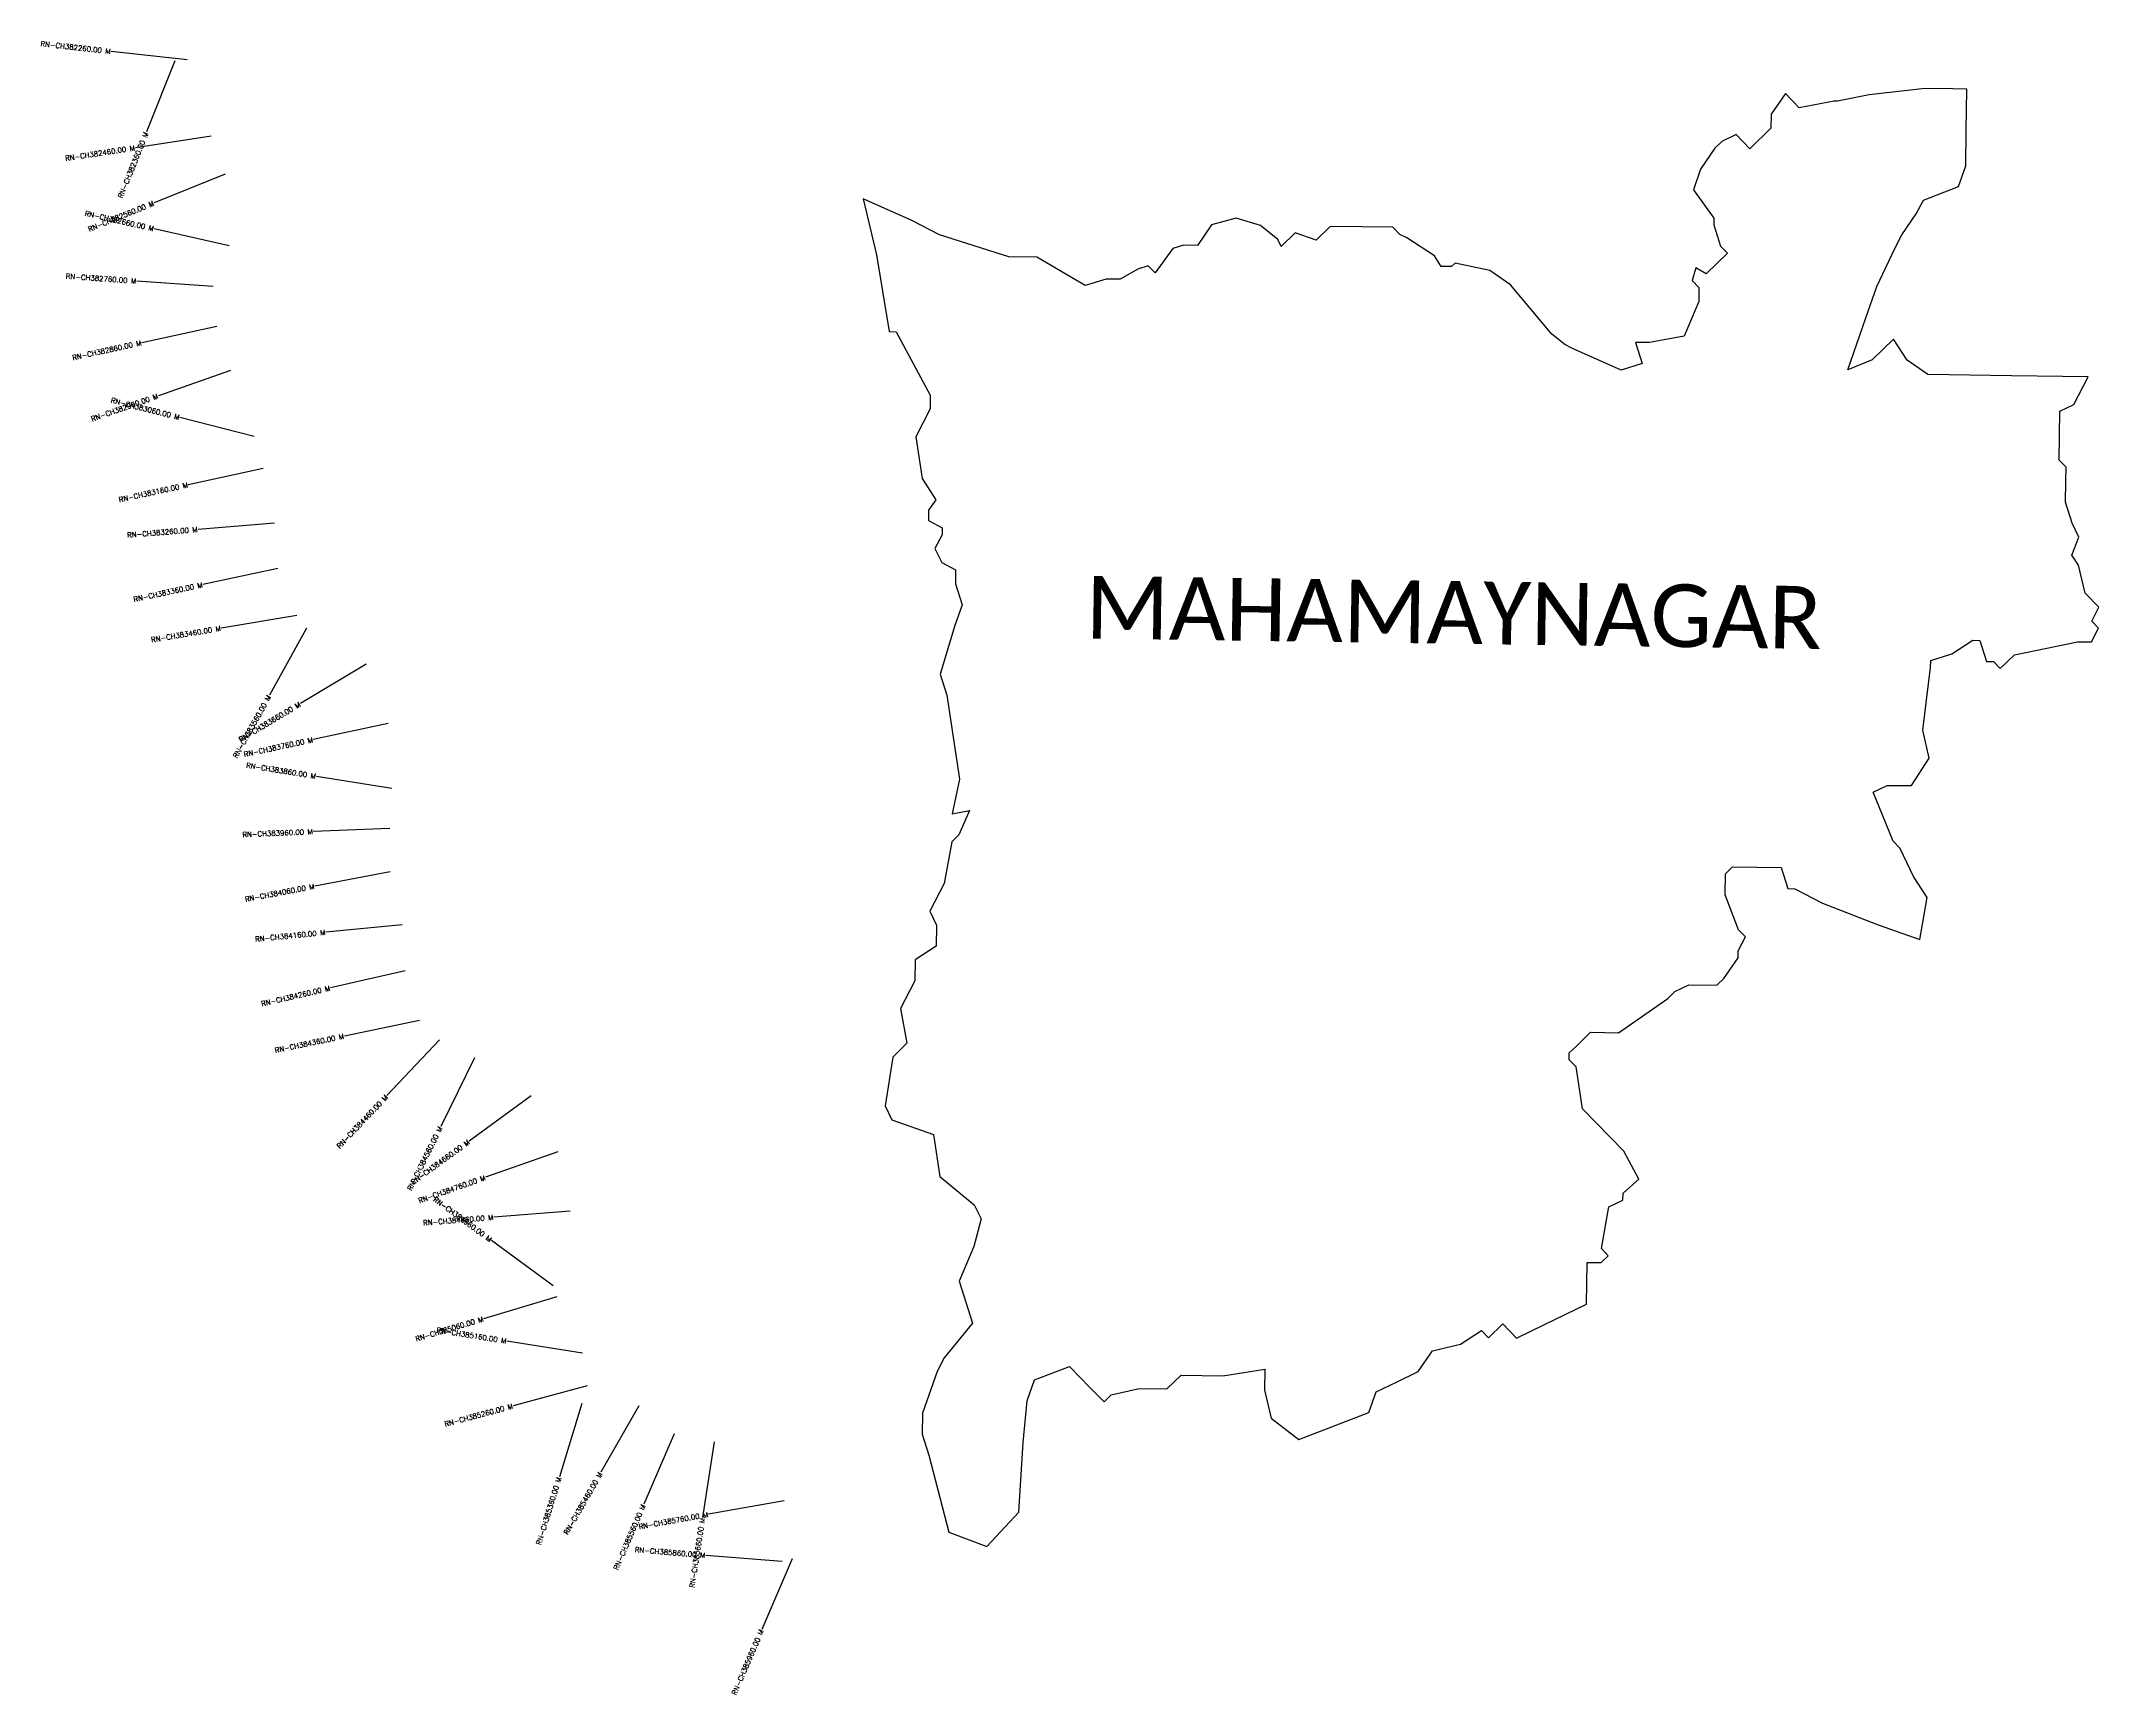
# Model space of a CAD drawing. Header units: metres. Extents: x 299786 to 303814, y 1953652 to 1956889.
import ezdxf
from ezdxf.enums import TextEntityAlignment as Align

# ---------------------------------------------------------------- set-up
doc = ezdxf.new("R2010")
doc.units = ezdxf.units.M
doc.header["$MEASUREMENT"] = 0
for name, color, linetype in [('CS', 134, 'Continuous'), ('CSMark', 6, 'Continuous'), ('VILLAGE BOUNDRY', 10, 'Continuous'), ('VILLAGE NAME', 250, 'Continuous')]:
    doc.layers.add(name, color=color, linetype=linetype)
doc.styles.get("Standard").update_dxf_attribs({"font": 'simplex.shx'})

msp = doc.modelspace()

# ---------------------------------------------------------------- linework, layer by layer
at = {"layer": 'CS'}
for p, q in [((300072.5, 1956852.1), (299923.4, 1956868.7)), ((300048.2, 1956850.4), (299992.5, 1956711.1)), ((300119.2, 1956702.8), (299970.9, 1956680.1)), ((300146.8, 1956628.7), (300007.8, 1956572.3)), ((300154.2, 1956488.4), (300007.8, 1956521.4)), ((300123.2, 1956408.5), (299973.6, 1956419.1)), ((300130.1, 1956330.3), (299983.5, 1956298.5)), ((300157.4, 1956244.4), (300015.9, 1956194.8)), ((300203.4, 1956114.9), (300058, 1956151.9)), ((300220.9, 1956052.6), (300074.3, 1956020.6)), ((300243, 1955945.2), (300093.5, 1955933.1)), ((300249.8, 1955856.6), (300103.2, 1955825)), ((300286.9, 1955764.3), (300139, 1955739.6)), ((300306.1, 1955739.5), (300233.3, 1955608.4)), ((300422.4, 1955669.4), (300293.8, 1955592.2)), ((300465.9, 1955553), (300319.2, 1955521.6)), ((300473.2, 1955426), (300325.1, 1955449.7)), ((300469.1, 1955347.7), (300319.2, 1955341.5)), ((300469.6, 1955262.8), (300322.2, 1955234.8)), ((300493.1, 1955158.9), (300343.8, 1955144.4)), ((300499, 1955069.2), (300352.9, 1955035.5)), ((300526.9, 1954971.7), (300380, 1954941.3)), ((300566.4, 1954933.6), (300463.3, 1954824.7)), ((300634.7, 1954899), (300568.5, 1954764.4)), ((300745.4, 1954824.1), (300624.3, 1954735.7)), ((300797.8, 1954714.8), (300656.4, 1954664.8)), ((300822.3, 1954598.2), (300672.7, 1954586.5)), ((300788.7, 1954452.2), (300667.9, 1954541)), ((300796.2, 1954431.1), (300652.5, 1954388)), ((300846.1, 1954320.5), (300698, 1954344.1)), ((300855.5, 1954256.3), (300710.6, 1954217.5)), ((300844.8, 1954221.8), (300800.8, 1954078.4)), ((300956.4, 1954217.5), (300882.1, 1954087.3)), ((301025.4, 1954162.5), (300966, 1954024.7)), ((301104, 1954147.2), (301081.2, 1953998.9)), ((301240.6, 1954031.5), (301093, 1954005.1)), ((301236.8, 1953912.8), (301087.3, 1953924.8)), ((301256.3, 1953917.8), (301197.2, 1953779.9))]:
    msp.add_line(p, q, dxfattribs=at)
at = {"layer": 'VILLAGE BOUNDRY'}
msp.add_lwpolyline([(303775.4, 1955917.9), (303762.2, 1955945.4), (303749.1, 1955986.6), (303749.7, 1956027.5), (303750.1, 1956054.8), (303736.6, 1956068.7), (303738, 1956164.2), (303765.5, 1956177.5), (303793.6, 1956231.7), (303643.4, 1956233.8), (303479.6, 1956236.2), (303439.1, 1956264.1), (303412.4, 1956305.4), (303370.8, 1956265.1), (303322.8, 1956245.3), (303358.4, 1956347.2), (303379.7, 1956408.3), (303414.9, 1956482.9), (303429, 1956510), (303456.9, 1956550.6), (303470.9, 1956577.6), (303539.6, 1956604), (303553.8, 1956644.7), (303554.8, 1956713), (303556, 1956794.8), (303528.7, 1956795.2), (303474.1, 1956796), (303364.7, 1956784), (303303.1, 1956771.2), (303296.2, 1956771.3), (303227.8, 1956758.6), (303200.9, 1956786.3), (303173, 1956745.8), (303172.6, 1956718.5), (303131.1, 1956678.1), (303104.2, 1956705.8), (303076.7, 1956692.5), (303062.8, 1956679.1), (303034.9, 1956638.5), (303020.7, 1956597.8), (303060.9, 1956542.6), (303060.7, 1956529), (303073.7, 1956487.8), (303087.2, 1956474), (303045.6, 1956433.6), (303025.8, 1956445.1), (303018.1, 1956420.3), (303031.6, 1956406.5), (303031.2, 1956379.2), (303002.9, 1956311.3), (302934.5, 1956298.7), (302907.2, 1956299.1), (302920.2, 1956257.9), (302879.1, 1956244.9), (302784.1, 1956287.2), (302769, 1956295.1), (302743.5, 1956315.1), (302663, 1956411.8), (302622.5, 1956439.7), (302554.4, 1956454.3), (302547.5, 1956447.6), (302527, 1956447.9), (302513.7, 1956468.6), (302459.6, 1956503.5), (302446, 1956510.5), (302432.6, 1956524.4), (302309.7, 1956526.1), (302282, 1956499.2), (302241.3, 1956513.5), (302213.6, 1956486.6), (302207, 1956500.3), (302173.2, 1956528.1), (302125.7, 1956542.4), (302077.7, 1956529.5), (302049.8, 1956488.9), (302022.5, 1956489.3), (302001.9, 1956482.8), (301967.1, 1956435.5), (301953.6, 1956449.3), (301933.1, 1956442.8), (301898.7, 1956422.9), (301871.4, 1956423.2), (301830.2, 1956410.2), (301735.4, 1956466.2), (301680.9, 1956466.9), (301612.9, 1956488.4), (301544.9, 1956509.9), (301490.8, 1956538), (301395.8, 1956580.3), (301421.5, 1956470.7), (301446.7, 1956320.2), (301460.3, 1956320), (301526.8, 1956196.1), (301526.4, 1956168.8), (301498.3, 1956114.6), (301510.7, 1956032.5), (301537.5, 1955991.2), (301523.5, 1955970.9), (301523.2, 1955950.4), (301550.3, 1955936.4), (301550.1, 1955922.7), (301536.1, 1955895.6), (301549.4, 1955868.1), (301576.4, 1955854.1), (301576, 1955826.8), (301589.1, 1955785.6), (301574.9, 1955744.9), (301546.2, 1955649.7), (301559.3, 1955608.6), (301571.7, 1955526.5), (301584.2, 1955444.4), (301569.5, 1955376.3), (301603.8, 1955382.7), (301582.6, 1955335.2), (301568.8, 1955321.7), (301553.9, 1955240.1), (301525.8, 1955185.8), (301539.1, 1955158.3), (301538.5, 1955117.4), (301497.2, 1955090.7), (301496.6, 1955049.7), (301468.5, 1954995.5), (301481.2, 1954927.1), (301453.5, 1954900.2), (301438.4, 1954804.8), (301451.7, 1954777.3), (301533.2, 1954748.8), (301545.7, 1954666.7), (301613.1, 1954611.2), (301626.4, 1954583.7), (301612, 1954529.3), (301583.7, 1954461.4), (301609.8, 1954379.1), (301554.2, 1954311.7), (301540.2, 1954284.6), (301511.7, 1954203.1), (301511.1, 1954162.1), (301524.2, 1954121), (301562.9, 1953970.2), (301637.6, 1953941.8), (301700, 1954009.2), (301708.8, 1954145.6), (301716.8, 1954227.4), (301731, 1954268.2), (301799.7, 1954294.5), (301840.1, 1954252.9), (301867, 1954225.2), (301880.8, 1954238.7), (301935.6, 1954251.5), (301990.2, 1954250.8), (302017.9, 1954277.7), (302099.8, 1954276.5), (302181.9, 1954289), (302181.3, 1954248), (302194.1, 1954193.2), (302248.2, 1954151.5), (302385.5, 1954204.1), (302399.7, 1954244.8), (302440.9, 1954264.7), (302482.2, 1954284.6), (302510.1, 1954325.2), (302564.8, 1954338), (302606.2, 1954364.8), (302619.7, 1954350.9), (302647.4, 1954377.8), (302674.2, 1954350.1), (302729.3, 1954376.6), (302811.7, 1954416.4), (302812.9, 1954498.3), (302840.2, 1954497.9), (302854.1, 1954511.4), (302840.6, 1954525.2), (302855.4, 1954606.9), (302882.9, 1954620.2), (302883.1, 1954633.8), (302913.9, 1954660.9), (302884.3, 1954715.7), (302803.6, 1954798.8), (302791.1, 1954880.9), (302777.7, 1954894.7), (302777.7, 1954908.4), (302791.7, 1954921.8), (302819.4, 1954948.7), (302874, 1954947.9), (302970.5, 1955014.8), (302984.4, 1955028.3), (303011.9, 1955041.5), (303066.5, 1955040.7), (303080.3, 1955054.2), (303108.2, 1955094.7), (303108.4, 1955108.4), (303122.5, 1955135.5), (303109, 1955149.3), (303082.7, 1955218), (303083.3, 1955258.9), (303097.1, 1955272.4), (303192.7, 1955271), (303205.7, 1955229.9), (303219.4, 1955229.7), (303273.6, 1955201.6), (303382.2, 1955159), (303463.7, 1955130.6), (303478.6, 1955212.3), (303451.8, 1955253.6), (303425.3, 1955308.6), (303411.9, 1955322.5), (303372.3, 1955418.6), (303399.8, 1955431.9), (303447.4, 1955431.9), (303482.5, 1955485.3), (303469.6, 1955540.1), (303485.1, 1955662.7), (303485.3, 1955676.4), (303526.4, 1955689.4), (303567.7, 1955716.1), (303581.4, 1955715.9), (303594.4, 1955674.8), (303608.1, 1955674.6), (303621.5, 1955660.8), (303649.2, 1955687.7), (303772.5, 1955713.2), (303799.8, 1955712.7), (303813.8, 1955739.9), (303800.4, 1955753.7), (303814.4, 1955780.8), (303787.5, 1955808.5), (303774.6, 1955863.3), (303761.2, 1955882.9)], close=True, dxfattribs=at)

# ---------------------------------------------------------------- texts
at = {"layer": 'CSMark'}
for s, rotation, p in [('RN-CH382260.00 M', 353.6564, (299922.4, 1956868.8)), ('RN-CH382360.00 M', 68.213, (299992.2, 1956710.2)), ('RN-CH382460.00 M', 8.689, (299969.9, 1956680)), ('RN-CH382660.00 M', 347.3094, (300006.8, 1956521.6)), ('RN-CH382560.00 M', 22.0696, (300006.8, 1956572)), ('RN-CH382760.00 M', 355.9521, (299972.6, 1956419.2)), ('RN-CH382860.00 M', 12.2481, (299982.5, 1956298.3)), ('RN-CH382960.00 M', 19.3225, (300014.9, 1956194.4)), ('RN-CH383060.00 M', 345.7242, (300057, 1956152.2)), ('RN-CH383160.00 M', 12.327, (300073.4, 1956020.4)), ('RN-CH383260.00 M', 4.6258, (300092.5, 1955933)), ('RN-CH383360.00 M', 12.1373, (300102.2, 1955824.8)), ('RN-CH383460.00 M', 9.4669, (300138, 1955739.5)), ('RN-CH383560.00 M', 60.9608, (300232.8, 1955607.5)), ('RN-CH383660.00 M', 30.9788, (300293, 1955591.7)), ('RN-CH383760.00 M', 12.1022, (300318.2, 1955521.4)), ('RN-CH383860.00 M', 350.9036, (300324.1, 1955449.9)), ('RN-CH383960.00 M', 2.3855, (300318.2, 1955341.4)), ('RN-CH384060.00 M', 10.7571, (300321.2, 1955234.6)), ('RN-CH384160.00 M', 5.5558, (300342.8, 1955144.3)), ('RN-CH384260.00 M', 12.9691, (300351.9, 1955035.3)), ('RN-CH384360.00 M', 11.6971, (300379.1, 1954941.1)), ('RN-CH384460.00 M', 46.5937, (300462.6, 1954823.9)), ('RN-CH384560.00 M', 63.7912, (300568, 1954763.5)), ('RN-CH384660.00 M', 36.1353, (300623.5, 1954735.1)), ('RN-CH384760.00 M', 19.4806, (300655.5, 1954664.5)), ('RN-CH384960.00 M', 323.6975, (300667, 1954541.6)), ('RN-CH384860.00 M', 4.4876, (300671.7, 1954586.4)), ('RN-CH385060.00 M', 16.6702, (300651.6, 1954387.7)), ('RN-CH385160.00 M', 350.9424, (300697, 1954344.3)), ('RN-CH385260.00 M', 15.0079, (300709.6, 1954217.2)), ('RN-CH385460.00 M', 60.2751, (300881.6, 1954086.4)), ('RN-CH385360.00 M', 72.9424, (300800.5, 1954077.5)), ('RN-CH385560.00 M', 66.6998, (300965.6, 1954023.8)), ('RN-CH385760.00 M', 10.1187, (301092, 1954004.9)), ('RN-CH385660.00 M', 81.2532, (301081.1, 1953997.9)), ('RN-CH385860.00 M', 355.3789, (301086.3, 1953924.9)), ('RN-CH385960.00 M', 66.8149, (301196.8, 1953779))]:
    msp.add_text(s, height=10, rotation=rotation, dxfattribs=at).set_placement(p, align=Align.MIDDLE_RIGHT)
at = {"layer": 'VILLAGE NAME', "insert": (301831.7, 1955842.4), "char_height": 122.778, "attachment_point": 1, "rotation": 359.1736}
msp.add_mtext_dynamic_manual_height_columns('{\\fCalibri|b0|i0|c0|p34;MAHAMAYNAGAR}', width=133.314, gutter_width=613.9, heights=[0], dxfattribs=at)

doc.saveas('drawing.dxf')
